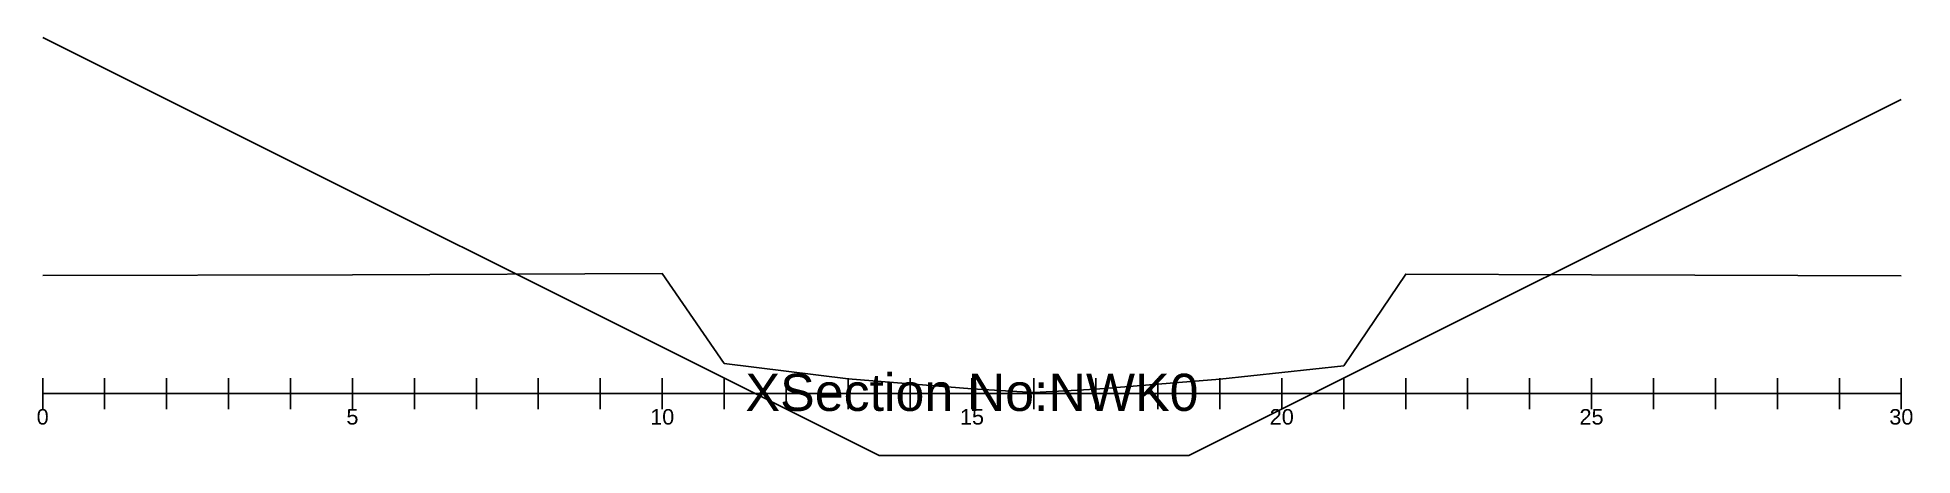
# Model space of a CAD drawing. Header units: inches. Extents: x 1000 to 1030, y 19 to 224.
# Drawn here: x 999.92 to 1030.18, y 19 to 25.75 of the extents above; entities that cross this region are included whole.
import ezdxf

# ---------------------------------------------------------------- set-up
doc = ezdxf.new("R2010")
doc.units = ezdxf.units.IN
doc.header["$MEASUREMENT"] = 0
doc.styles.get("Standard").update_dxf_attribs({"font": 'arial.ttf'})

msp = doc.modelspace()

# ---------------------------------------------------------------- texts
for s, insert, char_height, attachment_point in [('XSection No:NWK0', (1015, 20.016), 0.6, 5), ('0', (1000, 19.75), 0.25, 2), ('5', (1005, 19.75), 0.25, 2), ('10', (1010, 19.75), 0.25, 2), ('15', (1015, 19.75), 0.25, 2), ('20', (1020, 19.75), 0.25, 2), ('25', (1025, 19.75), 0.25, 2), ('30', (1030, 19.75), 0.25, 2)]:
    msp.add_mtext(s, dxfattribs=dict(insert=insert, char_height=char_height, attachment_point=attachment_point))

# ---------------------------------------------------------------- linework, layer by layer
for points in [[(1000, 25.75), (1013.5, 19), (1016, 19), (1018.5, 19), (1030, 24.75)], [(1030, 21.904), (1025, 21.919), (1022, 21.929), (1021, 20.449), (1019, 20.232), (1017, 20.074), (1016, 20.019), (1015, 20.079), (1013, 20.239), (1011, 20.488), (1010, 21.939), (1005, 21.919), (1000, 21.909)], [(1000, 19.75), (1000, 20.25)], [(1000, 20), (1030, 20)], [(1001, 19.75), (1001, 20.25)], [(1002, 19.75), (1002, 20.25)], [(1003, 19.75), (1003, 20.25)], [(1004, 19.75), (1004, 20.25)], [(1005, 19.75), (1005, 20.25)], [(1006, 19.75), (1006, 20.25)], [(1007, 19.75), (1007, 20.25)], [(1008, 19.75), (1008, 20.25)], [(1009, 19.75), (1009, 20.25)], [(1010, 19.75), (1010, 20.25)], [(1011, 19.75), (1011, 20.25)], [(1012, 19.75), (1012, 20.25)], [(1013, 19.75), (1013, 20.25)], [(1014, 19.75), (1014, 20.25)], [(1015, 19.75), (1015, 20.25)], [(1016, 19.75), (1016, 20.25)], [(1017, 19.75), (1017, 20.25)], [(1018, 19.75), (1018, 20.25)], [(1019, 19.75), (1019, 20.25)], [(1020, 19.75), (1020, 20.25)], [(1021, 19.75), (1021, 20.25)], [(1022, 19.75), (1022, 20.25)], [(1023, 19.75), (1023, 20.25)], [(1024, 19.75), (1024, 20.25)], [(1025, 19.75), (1025, 20.25)], [(1026, 19.75), (1026, 20.25)], [(1027, 19.75), (1027, 20.25)], [(1028, 19.75), (1028, 20.25)], [(1029, 19.75), (1029, 20.25)], [(1030, 19.75), (1030, 20.25)]]:
    msp.add_lwpolyline(points)

msp.set_redraw_order([(e.dxf.handle, doc.entitydb.next_handle()) for e in msp.query("TEXT MTEXT ATTDEF DIMENSION ARC_DIMENSION")])  # texts and dimensions are drawn at this point

doc.saveas('drawing.dxf')
